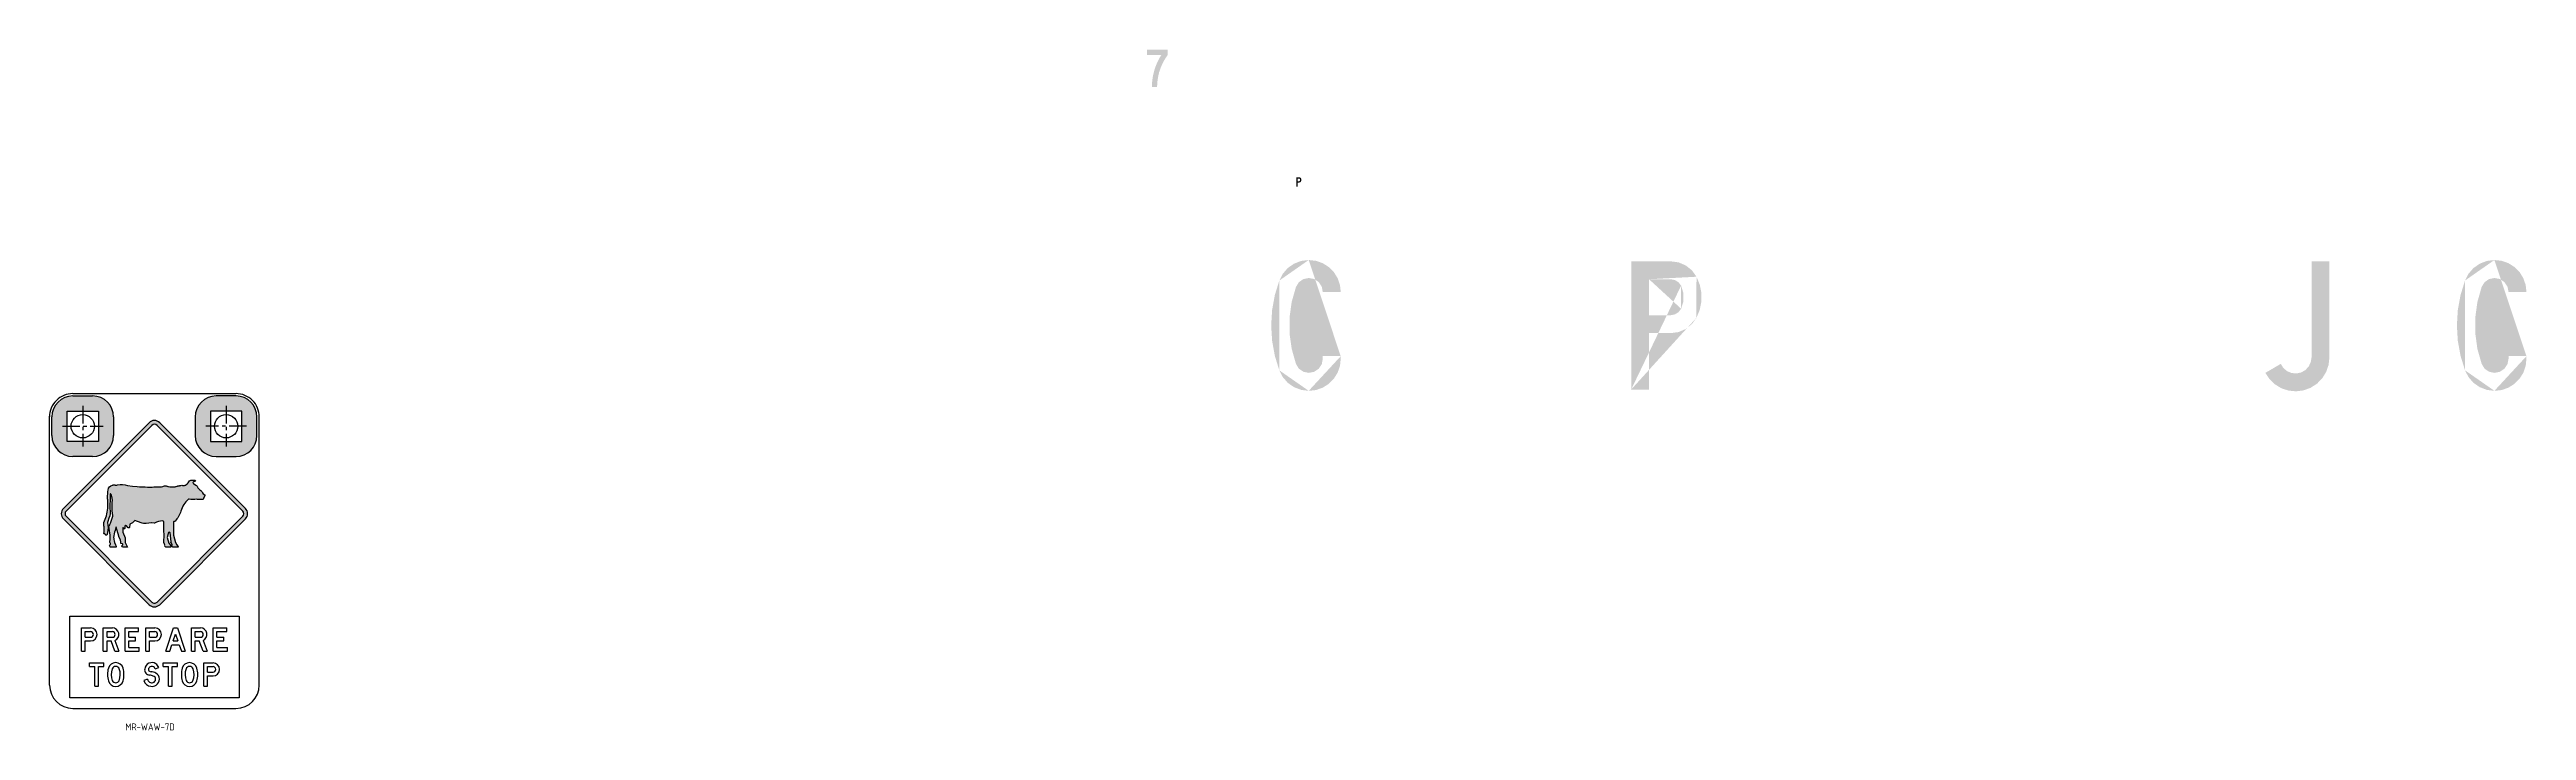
# Model space of a CAD drawing. Extents: x -300 to 1038, y -1303 to 235.
# Drawn here: x -300 to 763, y -57 to 235 of the extents above.
import ezdxf

# ---------------------------------------------------------------- set-up
doc = ezdxf.new("R2010")
doc.units = 0
doc.header["$LTSCALE"] = 6
doc.header["$MEASUREMENT"] = 0
doc.linetypes.add('CENTER', pattern=[2, 1.25, -0.25, 0.25, -0.25])
doc.linetypes.add('CENTERX2', pattern=[101.60000000000001, 63.5, -12.7, 12.7, -12.7])
for name, color, linetype in [('CENT25', 1, 'CENTER'), ('GREEN', 84, 'CONTINUOUS'), ('L25', 1, 'CONTINUOUS'), ('L35', 3, 'CONTINUOUS'), ('L50', 7, 'CONTINUOUS'), ('T25', 1, 'CONTINUOUS'), ('TBLK25', 1, 'CONTINUOUS')]:
    doc.layers.add(name, color=color, linetype=linetype)
doc.styles.add('ISO', font='iso.shx')

msp = doc.modelspace()

# ---------------------------------------------------------------- texts
at = {"layer": 'T25', "color": 3, "style": 'ISO'}
msp.add_text('MR-WAW-7D', height=3, dxfattribs=at).set_placement((-267.0470430788221, -57.48296379396209))

# ---------------------------------------------------------------- hatches: boundary and pattern name
at = {"layer": 'GREEN'}
h = msp.add_hatch(color=256, dxfattribs=at)
h.paths.add_polyline_path([(254.4669524879141, 101.9465322728692), (254.4411767802575, 101.9465322728692)], flags=16)
edge = h.paths.add_edge_path()
edge.add_line((246.7600158985751, 103.0548877021052), (254.4669524879141, 103.0548877021052))
edge.add_line((254.4669524879141, 103.0548877021052), (254.4669524879141, 101.9465322728692))
edge.add_line((254.1318682883776, 98.8792230617276), (254.4669524879141, 101.9465322728692))
edge.add_line((254.1318682883776, 98.8792230617276), (253.1266156897682, 95.96656809652592))
edge.add_line((253.1266156897682, 95.96656809652592), (251.4769703997424, 93.36322162320408))
edge.add_line((251.4769703997424, 93.36322162320408), (249.3118109565837, 91.17228647238863))
edge.add_line((249.3118109565837, 91.17228647238863), (246.7084644832619, 89.52264118236292))
edge.add_line((246.7084644832619, 89.52264118236292), (243.7958095180602, 88.51738858375347))
edge.add_line((243.7958095180602, 88.51738858375347), (240.7285003069186, 88.18230438421699))
edge.add_line((240.7285003069186, 88.18230438421699), (237.4807611421804, 88.59471570672343))
edge.add_line((237.4807611421804, 88.59471570672343), (234.4134519310388, 89.7546225512728))
edge.add_line((234.4134519310388, 89.7546225512728), (231.732778334747, 91.61047350255171))
edge.add_line((231.732778334747, 91.61047350255171), (229.5933945992449, 94.08494143759032))
edge.add_line((229.5933945992449, 94.08494143759032), (228.0984035551591, 96.997596402792))
edge.add_line((228.0984035551591, 96.997596402792), (226.1652254809102, 103.2610933633584))
edge.add_line((226.1652254809102, 103.2610933633584), (225.0053186363608, 109.7050202775214))
edge.add_line((225.0053186363608, 109.7050202775214), (224.6186830215111, 116.252050022311))
edge.add_line((224.6186830215111, 116.252050022311), (225.0053186363608, 122.773304059444))
edge.add_line((225.0053186363608, 122.773304059444), (226.1652254809102, 129.217230973607))
edge.add_line((226.1652254809102, 129.217230973607), (228.0984035551591, 135.4807279341734))
edge.add_line((228.0984035551591, 135.4807279341734), (229.5933945992449, 138.3933828993751))
edge.add_line((229.5933945992449, 138.3933828993751), (231.732778334747, 140.8678508344137))
edge.add_line((231.732778334747, 140.8678508344137), (234.4134519310388, 142.7237017856927))
edge.add_line((234.4134519310388, 142.7237017856927), (237.4807611421804, 143.9093843378987))
edge.add_line((237.4807611421804, 143.9093843378987), (240.7285003069186, 144.2960199527485))
edge.add_line((240.7285003069186, 144.2960199527485), (243.7958095180602, 143.960935753212))
edge.add_line((243.7958095180602, 143.960935753212), (246.7084644832619, 142.9556831546025))
edge.add_line((246.7084644832619, 142.9556831546025), (249.3118109565837, 141.3060378645768))
edge.add_line((249.3118109565837, 141.3060378645768), (251.4769703997424, 139.1408784214181))
edge.add_line((251.4769703997424, 139.1408784214181), (253.1266156897682, 136.5117562404395))
edge.add_line((253.1266156897682, 136.5117562404395), (254.1318682883776, 133.5991012752378))
edge.add_line((254.1318682883776, 133.5991012752378), (254.4669524879141, 130.5317920640963))
edge.add_line((254.4669524879141, 130.5317920640963), (246.7600158985751, 130.5317920640963))
edge.add_line((246.7600158985751, 130.5317920640963), (246.321828868412, 132.851605753195))
edge.add_line((246.321828868412, 132.851605753195), (245.0072677779228, 134.8363352427572))
edge.add_line((245.0072677779228, 134.8363352427572), (243.0483139960172, 136.1508963332464))
edge.add_line((243.0483139960172, 136.1508963332464), (240.7285003069186, 136.5890833634095))
edge.add_line((240.7285003069186, 136.5890833634095), (238.4086866178199, 136.1251206255898))
edge.add_line((238.4086866178199, 136.1251206255898), (236.475508543571, 134.7590081197872))
edge.add_line((236.475508543571, 134.7590081197872), (235.2382745760517, 132.7485029225683))
edge.add_line((235.2382745760517, 132.7485029225683), (233.4081993324294, 126.2788003007487))
edge.add_line((233.4081993324294, 126.2788003007487), (232.4802738567899, 119.6028920176758))
edge.add_line((232.4802738567899, 119.6028920176758), (232.4802738567899, 112.8754323192896))
edge.add_line((232.4802738567899, 112.8754323192896), (233.4081993324294, 106.2252997438734))
edge.add_line((233.4081993324294, 106.2252997438734), (235.2382745760517, 99.75559712205376))
edge.add_line((235.2382745760517, 99.75559712205376), (236.475508543571, 97.71931621717823))
edge.add_line((236.475508543571, 97.71931621717823), (238.4086866178199, 96.37897941903236))
edge.add_line((238.4086866178199, 96.37897941903236), (240.7285003069186, 95.88924097355596))
edge.add_line((240.7285003069186, 95.88924097355596), (243.0483139960172, 96.35320371137573))
edge.add_line((243.0483139960172, 96.35320371137573), (245.0072677779228, 97.66776480186496))
edge.add_line((245.0072677779228, 97.66776480186496), (246.321828868412, 99.62671858377053))
edge.add_line((246.321828868412, 99.62671858377053), (246.7600158985751, 101.9465322728692))
edge.add_line((246.7600158985751, 101.9465322728692), (246.7600158985751, 103.0548877021052))
edge = h.paths.add_edge_path(flags=16)
edge.add_line((254.4669524879141, 103.0548877021052), (254.4411767802575, 103.0548877021052))
edge.add_line((240.7285003069186, 144.2960199527485), (240.702724599262, 144.2960199527485))
edge.add_line((228.0984035551591, 135.4807279341734), (228.0726278475024, 135.4807279341734))
edge.add_line((228.0984035551591, 96.997596402792), (228.0726278475024, 96.997596402792))
edge.add_line((240.7285003069186, 88.18230438421699), (240.702724599262, 88.18230438421699))
h = msp.add_hatch(color=256, dxfattribs=at)
h.paths.add_polyline_path([(396.1302417688735, 136.0477935026198), (396.1044660612169, 136.0477935026198)], flags=16)
edge = h.paths.add_edge_path(flags=17)
edge.add_line((386.7736598895088, 120.6339203239419), (386.7736598895088, 136.0477935026198))
edge.add_line((386.7736598895088, 136.0477935026198), (396.1302417688735, 136.0477935026198))
edge.add_line((397.8829898895258, 135.6869335954267), (396.1302417688735, 136.0477935026198))
edge.add_line((397.8829898895258, 135.6869335954267), (399.429532348925, 134.7332324121305))
edge.add_line((399.429532348925, 134.7332324121305), (400.5121120705044, 133.2897927833581))
edge.add_line((400.5121120705044, 133.2897927833581), (401.5173646691138, 130.0420536186199))
edge.add_line((401.5173646691138, 130.0420536186199), (401.5173646691138, 126.6396602079418))
edge.add_line((401.5173646691138, 126.6396602079418), (400.5121120705044, 123.3919210432036))
edge.add_line((400.5121120705044, 123.3919210432036), (399.429532348925, 121.9484814144312))
edge.add_line((399.429532348925, 121.9484814144312), (397.8829898895258, 120.994780231135))
edge.add_line((397.8829898895258, 120.994780231135), (396.1302417688735, 120.6339203239419))
edge.add_line((396.1302417688735, 120.6339203239419), (386.7736598895088, 120.6339203239419))
h.paths.add_polyline_path([(396.1044660612169, 143.7289543843021), (396.1302417688735, 143.7289543843021)], flags=16)
edge = h.paths.add_edge_path()
edge.add_line((386.7736598895088, 88.74936995266336), (379.0924990078266, 88.74936995266336))
edge.add_line((379.0924990078266, 88.74936995266336), (379.0924990078266, 143.7289543843021))
edge.add_line((379.0924990078266, 143.7289543843021), (396.1302417688735, 143.7289543843021))
edge.add_line((399.429532348925, 143.290767354139), (396.1302417688735, 143.7289543843021))
edge.add_line((399.429532348925, 143.290767354139), (402.5226172677232, 141.9504305559931))
edge.add_line((402.5226172677232, 141.9504305559931), (405.1517394487017, 139.8625982358043))
edge.add_line((405.1517394487017, 139.8625982358043), (407.1106932306073, 137.1303732241992))
edge.add_line((407.1106932306073, 137.1303732241992), (408.5025814440665, 133.7537555211778))
edge.add_line((408.5025814440665, 133.7537555211778), (409.2243012584527, 130.1709321569031))
edge.add_line((409.2243012584527, 130.1709321569031), (409.2243012584527, 126.5107816696586))
edge.add_line((409.2243012584527, 126.5107816696586), (408.5025814440665, 122.9279583053839))
edge.add_line((408.5025814440665, 122.9279583053839), (407.1106932306073, 119.5513406023625))
edge.add_line((407.1106932306073, 119.5513406023625), (405.1517394487017, 116.8191155907574))
edge.add_line((405.1517394487017, 116.8191155907574), (402.5226172677232, 114.7312832705686))
edge.add_line((402.5226172677232, 114.7312832705686), (399.429532348925, 113.3909464724227))
edge.add_line((399.429532348925, 113.3909464724227), (396.1302417688735, 112.9527594422596))
edge.add_line((396.1302417688735, 112.9527594422596), (386.7736598895088, 112.9527594422596))
edge.add_line((386.7736598895088, 112.9527594422596), (386.7736598895088, 88.74936995266336))
edge = h.paths.add_edge_path()
edge.add_line((386.7736598895088, 136.0477935026198), (386.7478841818522, 136.0477935026198))
edge.add_line((400.5121120705044, 123.3919210432036), (400.4863363628477, 123.3919210432036))
edge.add_line((400.5121120705044, 133.2897927833581), (400.4863363628477, 133.2897927833581))
edge.add_line((379.0924990078266, 88.74936995266336), (379.0667233001699, 88.74936995266336))
edge.add_line((407.1106932306073, 119.5513406023625), (407.0849175229506, 119.5513406023625))
edge.add_line((407.1106932306073, 137.1303732241992), (407.0849175229506, 137.1303732241992))
h = msp.add_hatch(color=256, dxfattribs=at)
h.paths.add_polyline_path([(396.1302417688735, 136.0477935026198), (396.1044660612169, 136.0477935026198)], flags=16)
edge = h.paths.add_edge_path(flags=17)
edge.add_line((386.7736598895088, 120.6339203239419), (386.7736598895088, 136.0477935026198))
edge.add_line((386.7736598895088, 136.0477935026198), (396.1302417688735, 136.0477935026198))
edge.add_line((397.8829898895258, 135.6869335954267), (396.1302417688735, 136.0477935026198))
edge.add_line((397.8829898895258, 135.6869335954267), (399.429532348925, 134.7332324121305))
edge.add_line((399.429532348925, 134.7332324121305), (400.5121120705044, 133.2897927833581))
edge.add_line((400.5121120705044, 133.2897927833581), (401.5173646691138, 130.0420536186199))
edge.add_line((401.5173646691138, 130.0420536186199), (401.5173646691138, 126.6396602079418))
edge.add_line((401.5173646691138, 126.6396602079418), (400.5121120705044, 123.3919210432036))
edge.add_line((400.5121120705044, 123.3919210432036), (399.429532348925, 121.9484814144312))
edge.add_line((399.429532348925, 121.9484814144312), (397.8829898895258, 120.994780231135))
edge.add_line((397.8829898895258, 120.994780231135), (396.1302417688735, 120.6339203239419))
edge.add_line((396.1302417688735, 120.6339203239419), (386.7736598895088, 120.6339203239419))
h.paths.add_polyline_path([(396.1044660612169, 143.7289543843021), (396.1302417688735, 143.7289543843021)], flags=16)
edge = h.paths.add_edge_path()
edge.add_line((386.7736598895088, 88.74936995266336), (379.0924990078266, 88.74936995266336))
edge.add_line((379.0924990078266, 88.74936995266336), (379.0924990078266, 143.7289543843021))
edge.add_line((379.0924990078266, 143.7289543843021), (396.1302417688735, 143.7289543843021))
edge.add_line((399.429532348925, 143.290767354139), (396.1302417688735, 143.7289543843021))
edge.add_line((399.429532348925, 143.290767354139), (402.5226172677232, 141.9504305559931))
edge.add_line((402.5226172677232, 141.9504305559931), (405.1517394487017, 139.8625982358043))
edge.add_line((405.1517394487017, 139.8625982358043), (407.1106932306073, 137.1303732241992))
edge.add_line((407.1106932306073, 137.1303732241992), (408.5025814440665, 133.7537555211778))
edge.add_line((408.5025814440665, 133.7537555211778), (409.2243012584527, 130.1709321569031))
edge.add_line((409.2243012584527, 130.1709321569031), (409.2243012584527, 126.5107816696586))
edge.add_line((409.2243012584527, 126.5107816696586), (408.5025814440665, 122.9279583053839))
edge.add_line((408.5025814440665, 122.9279583053839), (407.1106932306073, 119.5513406023625))
edge.add_line((407.1106932306073, 119.5513406023625), (405.1517394487017, 116.8191155907574))
edge.add_line((405.1517394487017, 116.8191155907574), (402.5226172677232, 114.7312832705686))
edge.add_line((402.5226172677232, 114.7312832705686), (399.429532348925, 113.3909464724227))
edge.add_line((399.429532348925, 113.3909464724227), (396.1302417688735, 112.9527594422596))
edge.add_line((396.1302417688735, 112.9527594422596), (386.7736598895088, 112.9527594422596))
edge.add_line((386.7736598895088, 112.9527594422596), (386.7736598895088, 88.74936995266336))
edge = h.paths.add_edge_path()
edge.add_line((386.7736598895088, 136.0477935026198), (386.7478841818522, 136.0477935026198))
edge.add_line((400.5121120705044, 123.3919210432036), (400.4863363628477, 123.3919210432036))
edge.add_line((400.5121120705044, 133.2897927833581), (400.4863363628477, 133.2897927833581))
edge.add_line((379.0924990078266, 88.74936995266336), (379.0667233001699, 88.74936995266336))
edge.add_line((407.1106932306073, 119.5513406023625), (407.0849175229506, 119.5513406023625))
edge.add_line((407.1106932306073, 137.1303732241992), (407.0849175229506, 137.1303732241992))
h = msp.add_hatch(color=256, dxfattribs=at)
h.paths.add_polyline_path([(671.0023882194105, 102.4878221336589), (670.976612511754, 102.4878221336589)], flags=16)
edge = h.paths.add_edge_path()
edge.add_line((671.0023882194105, 143.7289543843021), (671.0023882194105, 102.4878221336589))
edge.add_line((670.6673040198741, 100.4515412287834), (671.0023882194105, 102.4878221336589))
edge.add_line((670.6673040198741, 100.4515412287834), (669.7651542518913, 98.56991456984775))
edge.add_line((669.7651542518913, 98.56991456984775), (668.3217146231187, 97.07492352576196))
edge.add_line((668.3217146231187, 97.07492352576196), (666.517415087153, 96.04389521949588))
edge.add_line((666.517415087153, 96.04389521949588), (664.4811341822776, 95.63148389698944))
edge.add_line((664.4811341822776, 95.63148389698944), (662.4190775697455, 95.83768955824269))
edge.add_line((662.4190775697455, 95.83768955824269), (660.5116752031531, 96.63673649559888))
edge.add_line((660.5116752031531, 96.63673649559888), (658.9135813284407, 97.97707329374475))
edge.add_line((658.9135813284407, 97.97707329374475), (657.8052258992047, 99.75559712205376))
edge.add_line((657.8052258992047, 99.75559712205376), (651.2066447391018, 95.88924097355596))
edge.add_line((651.2066447391018, 95.88924097355596), (652.9851685674108, 93.20856737726416))
edge.add_line((652.9851685674108, 93.20856737726416), (655.3049822565094, 90.96608081113544))
edge.add_line((655.3049822565094, 90.96608081113544), (658.0629829757712, 89.29065981345303))
edge.add_line((658.0629829757712, 89.29065981345303), (661.1302921869128, 88.28540721484364))
edge.add_line((661.1302921869128, 88.28540721484364), (664.3522556439943, 87.9760987229638))
edge.add_line((664.3522556439943, 87.9760987229638), (667.5484433934191, 88.3627343378136))
edge.add_line((667.5484433934191, 88.3627343378136), (670.5642011892475, 89.47108976704959))
edge.add_line((670.5642011892475, 89.47108976704959), (673.2964262008526, 91.19806218004533))
edge.add_line((673.2964262008526, 91.19806218004533), (675.5646884746379, 93.49210016148731))
edge.add_line((675.5646884746379, 93.49210016148731), (677.265885179977, 96.25010088074907))
edge.add_line((677.265885179977, 96.25010088074907), (678.3226891938997, 99.29163438423404))
edge.add_line((678.3226891938997, 99.29163438423404), (678.6835491010928, 102.4878221336589))
edge.add_line((678.6835491010928, 102.4878221336589), (678.6835491010928, 143.7289543843021))
edge.add_line((678.6835491010928, 143.7289543843021), (671.0023882194105, 143.7289543843021))
edge = h.paths.add_edge_path(flags=16)
edge.add_line((678.6835491010928, 102.4878221336589), (678.6577733934362, 102.4878221336589))
edge.add_line((678.6835491010928, 102.4878221336589), (678.6577733934362, 102.4878221336589))
edge = h.paths.add_edge_path(flags=16)
edge.add_line((657.8052258992047, 99.75559712205376), (657.779450191548, 99.75559712205376))
h = msp.add_hatch(color=256, dxfattribs=at)
h.paths.add_polyline_path([(763.2278702149115, 101.9465322728692), (763.2020945072547, 101.9465322728692)], flags=16)
edge = h.paths.add_edge_path()
edge.add_line((755.5467093332292, 103.0548877021052), (763.2278702149115, 103.0548877021052))
edge.add_line((763.2278702149115, 103.0548877021052), (763.2278702149115, 101.9465322728692))
edge.add_line((762.8927860153749, 98.8792230617276), (763.2278702149115, 101.9465322728692))
edge.add_line((762.8927860153749, 98.8792230617276), (761.8875334167656, 95.96656809652592))
edge.add_line((761.8875334167656, 95.96656809652592), (760.2636638343964, 93.36322162320408))
edge.add_line((760.2636638343964, 93.36322162320408), (758.0727286835811, 91.17228647238863))
edge.add_line((758.0727286835811, 91.17228647238863), (755.4693822102591, 89.52264118236292))
edge.add_line((755.4693822102591, 89.52264118236292), (752.5567272450575, 88.51738858375347))
edge.add_line((752.5567272450575, 88.51738858375347), (749.4894180339159, 88.18230438421699))
edge.add_line((749.4894180339159, 88.18230438421699), (746.2416788691778, 88.59471570672343))
edge.add_line((746.2416788691778, 88.59471570672343), (743.2001453656928, 89.7546225512728))
edge.add_line((743.2001453656928, 89.7546225512728), (740.4936960617443, 91.61047350255171))
edge.add_line((740.4936960617443, 91.61047350255171), (738.3543123262423, 94.08494143759032))
edge.add_line((738.3543123262423, 94.08494143759032), (736.8593212821564, 96.997596402792))
edge.add_line((736.8593212821564, 96.997596402792), (734.9261432079076, 103.2610933633584))
edge.add_line((734.9261432079076, 103.2610933633584), (733.7662363633582, 109.7050202775214))
edge.add_line((733.7662363633582, 109.7050202775214), (733.3796007485084, 116.252050022311))
edge.add_line((733.3796007485084, 116.252050022311), (733.7662363633582, 122.773304059444))
edge.add_line((733.7662363633582, 122.773304059444), (734.9261432079076, 129.217230973607))
edge.add_line((734.9261432079076, 129.217230973607), (736.8593212821564, 135.4807279341734))
edge.add_line((736.8593212821564, 135.4807279341734), (738.3543123262423, 138.3933828993751))
edge.add_line((738.3543123262423, 138.3933828993751), (740.4936960617443, 140.8678508344137))
edge.add_line((740.4936960617443, 140.8678508344137), (743.2001453656928, 142.7237017856927))
edge.add_line((743.2001453656928, 142.7237017856927), (746.2416788691778, 143.9093843378987))
edge.add_line((746.2416788691778, 143.9093843378987), (749.4894180339159, 144.2960199527485))
edge.add_line((749.4894180339159, 144.2960199527485), (752.5567272450575, 143.960935753212))
edge.add_line((752.5567272450575, 143.960935753212), (755.4693822102591, 142.9556831546025))
edge.add_line((755.4693822102591, 142.9556831546025), (758.0727286835811, 141.3060378645768))
edge.add_line((758.0727286835811, 141.3060378645768), (760.2636638343964, 139.1408784214181))
edge.add_line((760.2636638343964, 139.1408784214181), (761.8875334167656, 136.5117562404395))
edge.add_line((761.8875334167656, 136.5117562404395), (762.8927860153749, 133.5991012752378))
edge.add_line((762.8927860153749, 133.5991012752378), (763.2278702149115, 130.5317920640963))
edge.add_line((763.2278702149115, 130.5317920640963), (755.5467093332292, 130.5317920640963))
edge.add_line((755.5467093332292, 130.5317920640963), (755.0827465954094, 132.851605753195))
edge.add_line((755.0827465954094, 132.851605753195), (753.7681855049201, 134.8363352427572))
edge.add_line((753.7681855049201, 134.8363352427572), (751.8092317230146, 136.1508963332464))
edge.add_line((751.8092317230146, 136.1508963332464), (749.4894180339159, 136.5890833634095))
edge.add_line((749.4894180339159, 136.5890833634095), (747.1696043448172, 136.1251206255898))
edge.add_line((747.1696043448172, 136.1251206255898), (745.2364262705684, 134.7590081197872))
edge.add_line((745.2364262705684, 134.7590081197872), (743.9991923030491, 132.7485029225683))
edge.add_line((743.9991923030491, 132.7485029225683), (742.1691170594268, 126.2788003007487))
edge.add_line((742.1691170594268, 126.2788003007487), (741.266967291444, 119.6028920176758))
edge.add_line((741.266967291444, 119.6028920176758), (741.266967291444, 112.8754323192896))
edge.add_line((741.266967291444, 112.8754323192896), (742.1691170594268, 106.2252997438734))
edge.add_line((742.1691170594268, 106.2252997438734), (743.9991923030491, 99.75559712205376))
edge.add_line((743.9991923030491, 99.75559712205376), (745.2364262705684, 97.71931621717823))
edge.add_line((745.2364262705684, 97.71931621717823), (747.1696043448172, 96.37897941903236))
edge.add_line((747.1696043448172, 96.37897941903236), (749.4894180339159, 95.88924097355596))
edge.add_line((749.4894180339159, 95.88924097355596), (751.8092317230146, 96.35320371137573))
edge.add_line((751.8092317230146, 96.35320371137573), (753.7681855049201, 97.66776480186496))
edge.add_line((753.7681855049201, 97.66776480186496), (755.0827465954094, 99.62671858377053))
edge.add_line((755.0827465954094, 99.62671858377053), (755.5467093332292, 101.9465322728692))
edge.add_line((755.5467093332292, 101.9465322728692), (755.5467093332292, 103.0548877021052))
edge = h.paths.add_edge_path(flags=16)
edge.add_line((763.2278702149115, 103.0548877021052), (763.2020945072547, 103.0548877021052))
edge.add_line((749.4894180339159, 144.2960199527485), (749.4636423262592, 144.2960199527485))
edge.add_line((736.8593212821564, 135.4807279341734), (736.8335455744998, 135.4807279341734))
edge.add_line((736.8593212821564, 96.997596402792), (736.8335455744998, 96.997596402792))
edge.add_line((749.4894180339159, 88.18230438421699), (749.4636423262592, 88.18230438421699))
at = {"layer": 'L25', "linetype": 'Continuous'}
h = msp.add_hatch(color=256, dxfattribs=at)
h.paths.add_polyline_path([(-278.5718108754959, 79.49396296037867), (-278.5718108754958, 66.49396296037878), (-292.0718108754957, 66.49396296037875), (-292.0718108754959, 79.10802580701358), (-295.8483977838752, 83.44411464708833, 0.2024589164861015), (-298.5718108754958, 76.99396296037884), (-298.5718108754958, 72.03306820884791), (-298.5675387319656, 72.03306820884791), (-298.5675387319656, 71.35881355668164), (-298.5718108754958, 71.35881355668164), (-298.5718108754958, 68.99396296037878, 0.4142135623730951), (-289.5718108754958, 59.99396296037878), (-281.0718108754959, 59.99396296037875, 0.4142135623730929), (-272.0718108754959, 68.9939629603787), (-272.0718108754958, 76.99396296037884, 0.4142135623730951), (-281.0718108754958, 85.99396296037884), (-289.5718108754959, 85.99396296037884, 0.1953706251455516), (-295.8483977838751, 83.44411464708833), (-292.0718108754958, 79.10802580701358), (-292.0718108754958, 79.49396296037867)])
h.paths.add_polyline_path([(-217.0632666817299, 79.49396296037872), (-217.0632666817299, 79.06806416307654), (-212.1789300766003, 82.13901620618134, 0.2453138663377971), (-219.56326668173, 85.99396296037884), (-228.0632666817299, 85.99396296037884, 0.4142135623730989), (-237.0632666817299, 76.99396296037872), (-237.0632666817298, 68.9939629603787, 0.4142135623730946), (-228.0632666817298, 59.99396296037875), (-219.5632666817299, 59.99396296037878, 0.4142135623730933), (-210.5632666817299, 68.99396296037872), (-210.5632666817299, 76.99396296037884, 0.1533204480040866), (-212.1789300766002, 82.13901620618134), (-217.0632666817299, 79.06806416307654), (-217.0632666817299, 66.49396296037878), (-230.56326668173, 66.49396296037875), (-230.5632666817298, 79.49396296037878)])
at = {"layer": 'T25', "linetype": 'CENTERX2'}
msp.add_hatch(color=256, dxfattribs=at).paths.add_polyline_path([(-255.5559000151887, 46.89018402933092), (-256.0854668321974, 46.84415578027617), (-256.6380562449912, 46.82114165574896), (-257.5360167699441, 46.84415578027605), (-258.5030496787353, 46.93621305269878), (-258.8484184926519, 47.05128367533572), (-260.9436562701803, 47.05128367533572), (-261.9337140729992, 47.16635429797324), (-263.982903211594, 47.23539744586796), (-266.0781421382418, 47.55759596356492), (-267.1602983680455, 47.92582350462916), (-268.1964059589162, 48.04089412726657), (-269.232512400667, 48.04089412726657), (-270.3981831851131, 47.80786546431383), (-270.7188318923131, 47.7748863529018), (-271.0491823344719, 47.73143919618983), (-271.4382140694568, 47.76078744870935), (-271.6262872920593, 47.79368519140357), (-271.8848358400437, 47.82678133698832, 0.1610908879962675), (-272.3785167963459, 47.79812034492701, -0.05588298567360746), (-272.5598022088149, 47.7419662074644, 0.3213058907707211), (-274.4518936955908, 45.65842738365811), (-274.5281713777924, 44.95699137452456), (-274.7532112973486, 42.17593422293416, 0.07568652839923001), (-274.615066804017, 41.45066317074119, -0.07597696785418287), (-274.5231902706607, 40.98771044877739, -0.07564330461826708), (-275.1229839666772, 34.56485547541885), (-275.1466489791625, 34.50128450811221, -0.02514377951187021), (-276.2134024071304, 31.74594155712211, 0.07707671666309511), (-276.2568172657053, 30.66104417415201, 0.002890575573092356), (-276.19893040457, 29.8365226276762, -0.04361699843060815), (-276.2303325808152, 27.05916362868444, 0.3587837070377454), (-275.9927528146457, 26.82936521953999), (-275.5997193354777, 26.79793680879388), (-275.4976528354192, 26.46272655040363, 0.7983333163880679), (-274.8821148327972, 26.51259593446784), (-274.4821238879775, 29.35336151734336), (-274.7123693808826, 31.76985233585171), (-274.59724720899, 32.0920516278554), (-274.0907052860083, 33.51893199443836), (-273.6762629391313, 34.57758481995185), (-273.5841633630266, 35.6362384197781), (-273.6532380451051, 38.69712704799028), (-273.6532380451051, 39.77879399803371), (-273.5381147240932, 40.81443347333081), (-273.5841633630267, 41.85007217431777), (-273.5841633630267, 43.86867299831246), (-273.4211313200092, 44.02144478027114), (-273.2385965213991, 43.85723639245393), (-273.0085490562045, 43.41503806237174), (-272.8243522022331, 42.81666850172061), (-272.6862039871947, 42.14925734179926), (-272.5710818153015, 41.13663199102811), (-272.6401553482611, 40.42319180773924), (-272.7552786692731, 39.89386539498273), (-272.640155348261, 36.64886299623649), (-272.4376322751561, 34.49802816905421), (-273.4492459275339, 31.26725695539184), (-273.7223115780648, 30.80325600844841), (-273.9364800947027, 30.31394893265039, 0.1813622571450652), (-274.0589758670445, 29.62989654798238), (-274.0184681602358, 29.49427515811439), (-273.9362992595459, 29.05246009215327), (-273.8523919455869, 28.46537138612049), (-273.8104376217238, 27.92021720248849), (-273.7055534792753, 27.3331284964539), (-273.5617574869749, 26.27910302064774), (-273.5841633630267, 24.12913821473532), (-273.6302131510789, 23.7839247981984), (-273.6762617900125, 23.64584005103379), (-273.6992866840386, 23.36966900807883), (-273.6762617900125, 23.16254188733237), (-273.5150898300669, 23.04747049038198), (-273.3493131874193, 22.55036305182486), (-273.5611384690006, 22.12690241203367), (-273.6302131510797, 22.05786003845068), (-273.7223115780648, 21.94278864150144), (-273.7913851110245, 21.64360424833237), (-273.745335322972, 21.36743397969005), (-273.6071882570528, 21.27537748158053), (-273.5611384690005, 21.1833202091577), (-273.4690400420147, 21.0912637110483), (-273.3308929760952, 21.06824958652075), (-271.5119493304037, 21.06824958652075), (-270.936335023583, 21.0912637110483), (-270.936335023583, 21.41346222874481), (-270.9823836625165, 21.50551872685466), (-270.9823836625164, 21.5975759992775), (-271.3277524764334, 22.05786003845182), (-271.7652197173364, 23.16254188733225), (-271.8386057404338, 23.81059581088593), (-271.9225137212767, 24.43961948868659), (-272.0064217021192, 24.71219635581835), (-272.0483753590987, 25.02670819472107), (-272.0913201264844, 25.21987311814505), (-271.6707904456325, 27.54280290593235), (-271.3561366845192, 28.23472904138904), (-271.251251875187, 28.71698076736718), (-271.1820742118446, 29.84431961019456), (-271.0490337157397, 29.76833124936306), (-269.9002274327131, 25.87821709900876), (-269.8311538997531, 25.60204683036781), (-269.0943664838666, 24.22119471284529), (-268.9792431628545, 23.23158426091433), (-269.048317844933, 22.95541399227247), (-268.9562194179473, 22.6562288247903), (-268.1011257286942, 22.47492796044205), (-268.1733822140082, 22.14991653656134), (-268.5187510279255, 21.75867564528195), (-268.5187510279256, 21.50551950116764), (-268.334554173954, 21.18332020915815), (-268.1964071080345, 21.06824958652086), (-266.1472179694391, 21.06824958652086), (-266.4235132503974, 21.73566074644245), (-266.8840053853258, 22.5871864512072), (-267.137275772257, 23.16254188733237), (-267.1150776201598, 25.00413345722731), (-268.0812837870226, 27.60428263306935), (-268.1153121867278, 29.34131175455204, -0.6623224854682025), (-267.849296483764, 29.46654455575671, -0.1204917420359453), (-267.7383943301747, 29.31215995536283), (-267.6573735317662, 29.13135501851886, 0.8728938351923536), (-267.2223765787872, 29.25915657489483), (-267.3255426296354, 29.94068790961202, -0.08195672279546966), (-267.3313584818179, 30.06787974159326, -0.6288092249713857), (-266.5592896782155, 30.28747064708418), (-265.7543413854612, 29.44681787417332, 0.5723265339368613), (-265.2916331169312, 29.56685753084875), (-265.1111103785688, 31.01038467782095), (-263.9829055098317, 31.51669696605026), (-263.0158726010401, 32.50630741798088), (-260.3017329829637, 31.58405157133254, 0.1065466817293776), (-258.1252991985397, 31.33207049756876), (-255.7306254462918, 31.56515423430434), (-254.7118268903118, 31.44246339654805, 0.1366347481272716), (-254.5739541548368, 31.46354597008073, -0.08567122795200179), (-251.0661031360285, 32.36822267081558), (-250.7057176873139, 32.33820422256107), (-250.5825872561923, 32.09205240217418), (-250.5365374681398, 28.29470946614194), (-250.444439041154, 26.2464454143861), (-250.4674639351801, 23.48474117934185), (-250.559562362166, 23.32364230764981), (-250.5595623621659, 23.2223810934623), (-250.0530204391848, 22.05786081276412), (-250.1911686542226, 21.96580431465472), (-250.1426694102166, 21.62646676842994), (-249.8918484792393, 21.34442062947593), (-249.7767263073461, 21.22935000683842), (-249.6155531982816, 21.06825036083362), (-247.4972905267266, 21.06825036083362), (-247.658462486672, 22.03484668823714), (-248.4182747965849, 22.79431512058042), (-249.0399388914593, 25.21080671340141), (-248.4873483295444, 27.35112726326767), (-248.2340779426134, 27.60428340738233), (-247.8500412246906, 27.37396556215921), (-247.4282169937671, 23.43871293028675), (-247.4972905267266, 23.32364230764981), (-247.4972905267265, 23.30690375201604), (-246.9216750707855, 22.10388906181922), (-246.9638858034558, 22.04060257783189), (-247.0367983917976, 21.7126481705404), (-247.0367983917976, 21.59757599927738), (-246.8526015378257, 21.27537825589329), (-246.5993311508948, 21.06825036083373), (-244.3429202643013, 21.06825036083373), (-244.3659440092089, 21.2753782558934), (-244.9415594651506, 22.10388906181967), (-245.5171749210908, 23.0935002880627), (-246.3921094028968, 26.2234312898598), (-246.415134296923, 29.28431991807426), (-246.392109402897, 29.37637719049664), (-246.3482589564015, 31.89673315519971, -0.6685996742282279), (-246.2452820467449, 32.07347522083111, 0.2054608938862517), (-245.674935515066, 32.31784770470571, 0.1121891563041604), (-243.2264404316139, 36.55210628119241, -0.1566492183807326), (-239.826870538373, 41.80113157418347, 0.140528687791792), (-236.4628937512219, 41.69541364575875, 0.1431406916678735), (-234.8876717480701, 41.56073858836552, 0.07952862229395025), (-233.835834604375, 41.58237625114745), (-233.5012308619227, 41.9206040885077, 0.09275644649819545), (-233.4476273296539, 41.99979817513324), (-232.8769888675003, 43.31256328468382, 0.3761148515565894), (-233.0028296173195, 43.63124957275713), (-233.6090851452147, 43.94319990870153, 0.1096799235730774), (-235.1192677759828, 45.78323713178551, -0.1890101664099177), (-235.953883476735, 46.75206038573137, 0.1235432876359545), (-236.7623127735309, 47.76752454339268), (-237.8648857636389, 48.45289060736761, -0.6278162461741108), (-237.7984975070903, 49.13484931203706, -0.08496801055696558), (-237.2967548527281, 49.24844816300489, 0.8047873668224542), (-237.2320440497135, 49.87788977471152, 0.05293843684344806), (-237.4859596802396, 49.93080664185354, 0.02579167008384876), (-237.7806078818045, 49.9345766355859), (-239.0105472590572, 49.81917653457717, 0.2854136271786981), (-239.8463320465052, 49.1701019735203, -0.1777750770658324), (-240.5267910388267, 48.26286208886049), (-241.3128524841128, 47.70487644933721), (-241.7641643086988, 47.53458183903749), (-242.2016315496011, 47.55759596356492), (-242.5470015126378, 47.64965246167444), (-242.8002718995687, 47.67266658620198), (-243.2607640344984, 47.62663833714711), (-243.6181127138443, 47.51501771457842), (-243.8463688906988, 47.49220186339491), (-243.9600759052126, 47.47737723074758), (-244.0787265290003, 47.47243598610996), (-244.227040142176, 47.44772796545269), (-244.3605222606575, 47.41313700615294), (-244.5187230923751, 47.36866310821003), (-244.8046247930831, 47.2712663677074), (-245.1694375831107, 47.18010402651086), (-245.4200965122864, 47.12115240760372), (-245.670754774573, 47.04746243460212), (-246.1462181235437, 46.98265604307025), (-246.7471118227582, 47.01798662514861), (-247.4253639443748, 47.04746243460292), (-247.9561700685544, 47.07693824405609), (-248.6671761396715, 47.13456171664038), (-249.1062504488849, 47.23905609478672), (-249.2979301788317, 47.31274561842142), (-249.5633332409262, 47.38643559142324), (-249.7997500522535, 47.41951121640031), (-250.2372172931649, 47.37348219303041), (-250.6516607891523, 47.32745394397759), (-250.9279560701098, 47.21238332134041), (-251.5956688039174, 47.02826955080829), (-252.5396779677977, 47.0282695508084), (-253.6448590916331, 47.00525542628097), (-254.7500390663606, 46.93621305269787)])
at = {"layer": 'TBLK25', "linetype": 'CENTERX2'}
h = msp.add_hatch(color=256, dxfattribs=at)
h.paths.add_polyline_path([(175.678633093371, 218.5738399745064), (175.6721266000761, 218.5738399745064)], flags=16)
edge = h.paths.add_edge_path()
edge.add_line((175.685139586666, 219.0423074917433), (175.678633093371, 218.5738399745064))
edge.add_line((173.440399399906, 218.5738399745064), (175.678633093371, 218.5738399745064))
edge.add_line((173.440399399906, 218.5738399745064), (173.446905893201, 219.0683334649231))
edge.add_line((173.446905893201, 219.0683334649231), (173.4664253730859, 219.5628269553398))
edge.add_line((173.4664253730859, 219.5628269553398), (173.4924513462657, 220.0573204457565))
edge.add_line((173.4924513462657, 220.0573204457565), (173.5249838127405, 220.5518139361732))
edge.add_line((173.5249838127405, 220.5518139361732), (173.5705292658052, 221.0463074265899))
edge.add_line((173.5705292658052, 221.0463074265899), (173.6290877054598, 221.5342944237116))
edge.add_line((173.6290877054598, 221.5342944237116), (173.6941526384093, 222.0287879141283))
edge.add_line((173.6941526384093, 222.0287879141283), (173.7657240646539, 222.51677491125))
edge.add_line((173.7657240646539, 222.51677491125), (173.8503084774883, 223.0047619083717))
edge.add_line((173.8503084774883, 223.0047619083717), (173.9413993836177, 223.4927489054934))
edge.add_line((173.9413993836177, 223.4927489054934), (174.045503276337, 223.9742294093202))
edge.add_line((174.045503276337, 223.9742294093202), (174.1561136623512, 224.4622164064419))
edge.add_line((174.1561136623512, 224.4622164064419), (174.2797370349554, 224.9371904169737))
edge.add_line((174.2797370349554, 224.9371904169737), (174.4098669008545, 225.4186709208005))
edge.add_line((174.4098669008545, 225.4186709208005), (174.5465032600486, 225.8936449313323))
edge.add_line((174.5465032600486, 225.8936449313323), (174.6961526058326, 226.3686189418641))
edge.add_line((174.6961526058326, 226.3686189418641), (174.8523084449116, 226.837086459101))
edge.add_line((174.8523084449116, 226.837086459101), (175.0214772705804, 227.2990474830429))
edge.add_line((175.0214772705804, 227.2990474830429), (175.1971525895443, 227.7610085069848))
edge.add_line((175.1971525895443, 227.7610085069848), (175.385840895098, 228.2229695309267))
edge.add_line((175.385840895098, 228.2229695309267), (175.5745292006517, 228.6784240615736))
edge.add_line((175.5745292006517, 228.6784240615736), (175.7762304927954, 229.1338785922206))
edge.add_line((175.7762304927954, 229.1338785922206), (175.9909447715289, 229.5763201362776))
edge.add_line((175.9909447715289, 229.5763201362776), (176.2121655435574, 230.0252681736296))
edge.add_line((176.2121655435574, 230.0252681736296), (176.4398928088809, 230.4612032243917))
edge.add_line((176.4398928088809, 230.4612032243917), (176.6741265674993, 230.8971382751537))
edge.add_line((176.6741265674993, 230.8971382751537), (176.9213733127077, 231.3265668326209))
edge.add_line((176.9213733127077, 231.3265668326209), (177.175126551211, 231.749488896793))
edge.add_line((177.175126551211, 231.749488896793), (177.4353862830092, 232.1724109609652))
edge.add_line((177.4353862830092, 232.1724109609652), (171.364828038815, 232.1724109609652))
edge.add_line((171.364828038815, 232.1724109609652), (171.364828038815, 234.5733069868041))
edge.add_line((171.364828038815, 234.5733069868041), (180.155100480301, 234.5733069868041))
edge.add_line((180.155100480301, 234.5733069868041), (180.155100480301, 232.1724109609652))
edge.add_line((180.155100480301, 232.1724109609652), (179.8818277619128, 231.7885278565628))
edge.add_line((179.8818277619128, 231.7885278565628), (179.6215680301146, 231.4046447521603))
edge.add_line((179.6215680301146, 231.4046447521603), (179.3613082983163, 231.007748661168))
edge.add_line((179.3613082983163, 231.007748661168), (179.1140615531079, 230.6108525701757))
edge.add_line((179.1140615531079, 230.6108525701757), (178.8733213011946, 230.2074499858884))
edge.add_line((178.8733213011946, 230.2074499858884), (178.6390875425761, 229.8040474016011))
edge.add_line((178.6390875425761, 229.8040474016011), (178.4113602772527, 229.3876318307239))
edge.add_line((178.4113602772527, 229.3876318307239), (178.1966459985191, 228.9712162598467))
edge.add_line((178.1966459985191, 228.9712162598467), (177.9884382130805, 228.5548006889695))
edge.add_line((177.9884382130805, 228.5548006889695), (177.7867369209369, 228.1253721315023))
edge.add_line((177.7867369209369, 228.1253721315023), (177.5980486153831, 227.6959435740352))
edge.add_line((177.5980486153831, 227.6959435740352), (177.4158668031243, 227.2665150165681))
edge.add_line((177.4158668031243, 227.2665150165681), (177.2401914841605, 226.830579965806))
edge.add_line((177.2401914841605, 226.830579965806), (177.0775291517866, 226.388138421749))
edge.add_line((177.0775291517866, 226.388138421749), (176.9213733127077, 225.945696877692))
edge.add_line((176.9213733127077, 225.945696877692), (176.7782304602187, 225.5032553336349))
edge.add_line((176.7782304602187, 225.5032553336349), (176.6350876077296, 225.054307296283))
edge.add_line((176.6350876077296, 225.054307296283), (176.5114642351254, 224.598852765636))
edge.add_line((176.5114642351254, 224.598852765636), (176.3878408625213, 224.149904728284))
edge.add_line((176.3878408625213, 224.149904728284), (176.277230476507, 223.6944501976371))
edge.add_line((176.277230476507, 223.6944501976371), (176.1796330770827, 223.2324891736952))
edge.add_line((176.1796330770827, 223.2324891736952), (176.0885421709532, 222.7705281497533))
edge.add_line((176.0885421709532, 222.7705281497533), (176.0039577581188, 222.3085671258114))
edge.add_line((176.0039577581188, 222.3085671258114), (175.9323863318743, 221.8466061018695))
edge.add_line((175.9323863318743, 221.8466061018695), (175.8673213989248, 221.3846450779276))
edge.add_line((175.8673213989248, 221.3846450779276), (175.8087629592702, 220.9161775606907))
edge.add_line((175.8087629592702, 220.9161775606907), (175.7632175062055, 220.4477100434539))
edge.add_line((175.7632175062055, 220.4477100434539), (175.7306850397307, 219.979242526217))
edge.add_line((175.7306850397307, 219.979242526217), (175.7046590665508, 219.5107750089801))
edge.add_line((175.7046590665508, 219.5107750089801), (175.685139586666, 219.0423074917433))
edge = h.paths.add_edge_path(flags=16)
edge.add_line((180.155100480301, 232.1724109609652), (180.148593987006, 232.1724109609652))
edge.add_line((173.440399399906, 218.5738399745064), (173.4338929066111, 218.5738399745064))
h = msp.add_hatch(color=256, dxfattribs=at)
h.paths.add_polyline_path([(236.6165655970446, 179.2256585746765), (236.5538413436456, 179.2256585746765)], flags=0)
edge = h.paths.add_edge_path(flags=16)
edge.add_line((235.926598809655, 178.0966220134936), (235.926598809655, 179.2256585746765))
edge.add_line((235.926598809655, 179.2256585746765), (236.6165655970446, 179.2256585746765))
edge.add_line((236.9301868640399, 179.0374858144794), (236.6165655970446, 179.2256585746765))
edge.add_line((236.9301868640399, 179.0374858144794), (236.9929111174389, 178.6611402940851))
edge.add_line((236.9929111174389, 178.6611402940851), (236.9301868640399, 178.3475190270898))
edge.add_line((236.9301868640399, 178.3475190270898), (236.6165655970446, 178.0966220134936))
edge.add_line((236.6165655970446, 178.0966220134936), (235.926598809655, 178.0966220134936))
h.paths.add_polyline_path([(236.5538413436456, 179.790176855268), (236.6165655970446, 179.790176855268)], flags=16)
edge = h.paths.add_edge_path()
edge.add_line((235.926598809655, 175.7758246377287), (235.3620805290636, 175.7758246377287))
edge.add_line((235.3620805290636, 175.7758246377287), (235.3620805290636, 179.790176855268))
edge.add_line((235.3620805290636, 179.790176855268), (236.6165655970446, 179.790176855268))
edge.add_line((236.9301868640399, 179.7274526018689), (236.6165655970446, 179.790176855268))
edge.add_line((236.9301868640399, 179.7274526018689), (237.2438081310351, 179.6020040950709))
edge.add_line((237.2438081310351, 179.6020040950709), (237.4319808912323, 179.3511070814747))
edge.add_line((237.4319808912323, 179.3511070814747), (237.5574293980304, 178.9120373076813))
edge.add_line((237.5574293980304, 178.9120373076813), (237.5574293980304, 178.4729675338879))
edge.add_line((237.5574293980304, 178.4729675338879), (237.4319808912323, 178.0338977600946))
edge.add_line((237.4319808912323, 178.0338977600946), (237.2438081310351, 177.7830007464983))
edge.add_line((237.2438081310351, 177.7830007464983), (236.9301868640399, 177.5948279863012))
edge.add_line((236.9301868640399, 177.5948279863012), (236.6165655970446, 177.5321037329022))
edge.add_line((236.6165655970446, 177.5321037329022), (235.926598809655, 177.5321037329022))
edge.add_line((235.926598809655, 177.5321037329022), (235.926598809655, 175.7758246377287))
h = msp.add_hatch(color=256, dxfattribs=at)
h.paths.add_polyline_path([(-216.6749543587778, 36.61945452278994, -0.1988724069901197), (-216.206391975128, 35.48849079331714), (-214.6066198820245, 35.48873668043674, 0.1988724144194797), (-215.5437446493383, 37.75066423084715), (-252.3080601852623, 74.51497981169618, 0.1988724183882038), (-254.5699877833885, 75.4521045817821), (-254.5702336705081, 73.85233248867857, -0.1988724146099905), (-253.4392698947018, 73.3837701036392)])
h.paths.add_polyline_path([(-255.7016893122, 73.38377010502174, -0.1989523207601033), (-254.5702336705081, 73.85233248867857), (-254.5699877833885, 75.4521045817821, 0.1989523169817702), (-256.8328990202568, 74.51497981446161), (-293.5972145545768, 37.75066432509036, 0.1988724221665021), (-294.5343393246701, 35.48873668044982), (-292.9345672315666, 35.48849079333021, -0.1988724221665001), (-292.46600484652, 36.61945461565048)])
h.paths.add_polyline_path([(-256.8328989750127, -3.538490089049247, 0.1989523133510655), (-254.5699877833749, -4.475614857661441), (-254.5702336704945, -2.87584276455803, -0.1989523133510666), (-255.7016892663133, -2.407280380251933), (-292.4660048471626, 34.3570351974133, -0.1989523133735744), (-292.9345672315666, 35.48849079333021), (-294.53433932467, 35.48873668044982, 0.1989523133735744), (-293.5972145558619, 33.22582548861598)])
h.paths.add_polyline_path([(-253.4392698489152, -2.407280380252274, -0.19887242199628), (-254.5702336704945, -2.87584276455803), (-254.5699877833749, -4.475614857661441, 0.1988724219962836), (-252.3080601402163, -3.538490089050157), (-215.5437446508195, 33.2258253971373, 0.1989523208032523), (-214.6066198820245, 35.48873668043674), (-216.206391975128, 35.48849079331714, -0.1989523282328412), (-216.6749543595184, 34.35703510593507)])

# ---------------------------------------------------------------- linework, layer by layer
at = {"layer": 'CENT25'}
for p, q in [((-285.3218108754958, 81.74396296037878), (-285.3218108754958, 64.24396296037884)), ((-223.8132666817299, 81.74396296037878), (-223.8132666817299, 64.24396296037884)), ((-294.0718108754958, 72.99396296037878), (-276.5718108754958, 72.99396296037878)), ((-215.0632666817299, 72.99396296037878), (-232.5632666817299, 72.99396296037878))]:
    msp.add_line(p, q, dxfattribs=at)
at = {"layer": 'L35'}
for p, q in [((-289.5718108754959, 85.99396296037884), (-281.0718108754958, 85.99396296037884)), ((-289.5675387319652, 86.99396296037878), (-219.5675387321907, 86.99396296037878)), ((-219.5632666817298, 85.99396296037884), (-228.0632666817299, 85.99396296037884)), ((-299.5675387319652, -38.00603703962122), (-299.5675387319657, 77.28623786418262)), ((-298.5718108754958, 68.99396296037878), (-298.5718108754958, 76.99396296037884)), ((-292.0718108754958, 79.49396296037872), (-278.5718108754958, 79.49396296037872)), ((-292.0718108754958, 66.49396296037878), (-292.0718108754958, 79.49396296037872)), ((-278.5718108754958, 79.49396296037872), (-278.5718108754958, 66.49396296037878)), ((-272.0718108754958, 76.99396296037884), (-272.0718108754959, 68.9939629603787)), ((-237.0632666817299, 76.99396296037884), (-237.0632666817298, 68.9939629603787)), ((-217.0632666817299, 79.49396296037872), (-230.5632666817299, 79.49396296037872)), ((-230.5632666817299, 79.49396296037872), (-230.5632666817299, 66.49396296037878)), ((-217.0632666817299, 66.49396296037878), (-217.0632666817299, 79.49396296037872)), ((-210.5632666817299, 68.99396296037878), (-210.5632666817299, 76.99396296037884)), ((-209.5675387321907, -38.00603703962122), (-209.5675387321907, 77.2862346812172)), ((-298.5675387319656, 71.35881355668164), (-298.5675387319656, 72.03306820884791)), ((-278.5718108754958, 66.49396296037878), (-292.0718108754958, 66.49396296037878)), ((-230.5632666817299, 66.49396296037878), (-217.0632666817299, 66.49396296037878)), ((-210.5675388252601, 68.21668993187865), (-210.5675388252601, 68.89094458404492)), ((-281.0718108754959, 59.99396296037875), (-289.5718108754958, 59.99396296037878)), ((-228.0632666817298, 59.99396296037875), (-219.5632666817299, 59.99396296037878)), ((-290.9008720725869, -43.5060370396325), (-290.9008720725869, -8.506037032720002)), ((-290.9008720725869, -8.506037032720002), (-218.234205391569, -8.506037032720002)), ((-218.234205391569, -8.506037032720002), (-218.234205391569, -43.5060370396325)), ((-285.8765820069157, -13.50603703370746), (-281.9760027552006, -13.50603703370746)), ((-285.8765820069157, -23.50603703568248), (-285.8765820069157, -13.50603703370746)), ((-284.2763126763848, -15.10611067214757), (-281.9760027552006, -15.10611067214757)), ((-284.2763126763848, -17.50566979343608), (-284.2763126763848, -15.10611067214757)), ((-284.2763126763848, -17.50566979343608), (-281.9760027552006, -17.50566979343608)), ((-284.2763126763848, -23.50603703568248), (-284.2763126763848, -19.10599138224384)), ((-284.2763126763848, -19.10599138224387), (-281.9760027552006, -19.10599138224387)), ((-276.5137526828639, -23.50603703568248), (-276.5137526828639, -13.50603703370746)), ((-276.5137526828639, -13.50603703370746), (-272.6131734311493, -13.50603703370746)), ((-274.9134833523331, -15.10611067214757), (-272.6131734311493, -15.10611067214757)), ((-274.9134833523331, -17.50566979343608), (-274.9134833523331, -15.10611067214757)), ((-274.9134833523331, -17.50566979343608), (-272.6131734311493, -17.50566979343608)), ((-274.9134833523331, -19.10599138224387), (-273.1126047232683, -19.10599138224387)), ((-274.9134833523331, -23.50603703568248), (-274.9134833523331, -19.10599138224384)), ((-271.5131139839405, -23.50603703568248), (-273.1126047232683, -19.10599138224387)), ((-271.5208748000559, -18.88414451440593), (-269.8127281806078, -23.50603703568248)), ((-267.1468427019095, -13.50603703370746), (-261.3542653729683, -13.50603703370746)), ((-267.1468427019095, -23.50603703568245), (-267.1468427019095, -13.50603703370746)), ((-265.5605678564261, -15.10611067214757), (-261.3542653729683, -15.10611067214757)), ((-265.5605678564261, -17.50566979343608), (-265.5605678564261, -15.10611067214757)), ((-265.5605678564261, -17.50566979343608), (-262.6553673448348, -17.50566979343608)), ((-265.5605678564261, -19.10599138224387), (-262.6553673448348, -19.10599138224387)), ((-265.5605678564261, -21.90603703568647), (-265.5605678564261, -19.10599138224387)), ((-262.6553673448348, -19.10599138224387), (-262.6553673448348, -17.50566979343608)), ((-261.3542653729683, -15.10611067214757), (-261.3542653729683, -13.50603703370746)), ((-258.2787661854927, -23.50603703568248), (-258.2787661854927, -13.50603703370746)), ((-258.2787661854927, -13.50603703370746), (-254.3781869337781, -13.50603703370746)), ((-256.6784968549623, -17.50566979343608), (-256.6784968549618, -15.10611067214757)), ((-256.6784968549618, -15.10611067214757), (-254.3781869337781, -15.10611067214757)), ((-256.6784968549618, -17.50566979343608), (-254.3781869337781, -17.50566979343608)), ((-256.6784968549618, -19.10599138224387), (-254.3781869337781, -19.10599138224387)), ((-256.6784968549618, -23.50603703568248), (-256.6784968549618, -19.10599138224384)), ((-249.7147979054052, -23.50603703568248), (-246.315627534012, -13.50603703370746)), ((-248.0248891517322, -23.50603703568248), (-247.0731059295467, -20.70599138223986)), ((-247.0731059295467, -20.70599138223986), (-243.9574146120212, -20.70599138223986)), ((-246.5292386702326, -19.10599138224387), (-245.5154215610955, -16.12344858924493)), ((-246.5292386702326, -19.10599138224387), (-244.5013945007249, -19.10599138224384)), ((-246.315627534012, -13.50603703370746), (-244.7153635854529, -13.50603703370746)), ((-245.5272277746772, -16.15818122189853), (-245.5096045704786, -16.14055801770036)), ((-245.5154215610955, -16.12344858924493), (-244.5013945007249, -19.10599138224387)), ((-244.7153635854529, -13.50603703370746), (-241.315489280375, -23.50603703568248)), ((-243.9574146120212, -20.70599138223986), (-243.0054342851904, -23.50603703568248)), ((-238.7052348664438, -13.50603703370746), (-234.8046556147287, -13.50603703370746)), ((-238.7052348664438, -23.50603703568248), (-238.7052348664438, -13.50603703370746)), ((-237.1049655359129, -17.50566979343608), (-237.1049655359129, -15.10611067214757)), ((-237.1049655359129, -15.10611067214757), (-234.8046556147287, -15.10611067214757)), ((-237.1049655359129, -17.50566979343608), (-234.8046556147287, -17.50566979343608)), ((-237.1049655359129, -23.50603703568248), (-237.1049655359129, -19.10599138224384)), ((-237.1049655359129, -19.10599138224387), (-235.3040869068477, -19.10599138224387)), ((-233.7045961675199, -23.50603703568248), (-235.3040869068477, -19.10599138224387)), ((-233.7123569836349, -18.88414451440593), (-232.0042103641877, -23.50603703568248)), ((-229.3428869643149, -23.50603703568245), (-229.3428869643149, -13.50603703370746)), ((-229.3428869643149, -13.50603703370746), (-223.5503096353741, -13.50603703370746)), ((-227.7566121188311, -17.50566979343608), (-227.7566121188311, -15.10611067214757)), ((-227.7566121188311, -15.10611067214757), (-223.5503096353741, -15.10611067214757)), ((-227.7566121188311, -17.50566979343608), (-224.8514116072402, -17.50566979343608)), ((-227.7566121188311, -21.90603703568647), (-227.7566121188311, -19.10599138224387)), ((-227.7566121188311, -19.10599138224387), (-224.8514116072402, -19.10599138224387)), ((-224.8514116072402, -19.10599138224387), (-224.8514116072402, -17.50566979343608)), ((-223.5503096353741, -15.10611067214757), (-223.5503096353741, -13.50603703370746)), ((-285.8765820069157, -23.50603703568248), (-284.2763126763848, -23.50603703568248)), ((-282.4700176217443, -28.50603703666997), (-276.2688592385898, -28.50603703666997)), ((-282.4700176217443, -30.10603703666595), (-282.4700176217443, -28.50603703666997)), ((-282.4700176217443, -30.10603703666595), (-280.1694407909904, -30.10603703666595)), ((-280.1694407909904, -38.50603703864496), (-280.1694407909904, -30.10603703666595)), ((-278.5699216474268, -38.50603703864496), (-278.5699216474268, -30.10603703666595)), ((-278.5699216474268, -30.10603703666595), (-276.2688592385898, -30.10603703666595)), ((-276.5137526828639, -23.50603703568248), (-274.9134833523331, -23.50603703568248)), ((-276.2688592385898, -30.10603703666595), (-276.2688592385898, -28.50603703666997)), ((-271.5131139839405, -23.50603703568248), (-269.8127281806078, -23.50603703568248)), ((-267.1468427019095, -23.50603703568245), (-261.0512688051103, -23.50603703568245)), ((-265.5605678564261, -21.90603703568647), (-261.0512688051103, -21.90603703568644)), ((-261.0512688051103, -23.50603703568245), (-261.0512688051103, -21.90603703568644)), ((-258.2787661854927, -23.50603703568248), (-256.6784968549618, -23.50603703568248)), ((-254.2454665748942, -31.00697984035807), (-252.7467432316375, -30.50696679464457)), ((-250.8015598585707, -30.10603703666595), (-250.8015598585707, -28.50603703666997)), ((-250.8015598585707, -28.50603703666997), (-244.6004014754162, -28.50603703666997)), ((-250.8015598585707, -30.10603703666595), (-248.5009830278173, -30.10603703666595)), ((-249.7147979054052, -23.50603703568248), (-248.0248891517322, -23.50603703568248)), ((-248.5009830278173, -38.50603703864496), (-248.5009830278173, -30.10603703666595)), ((-246.9014638842536, -30.10603703666595), (-244.6004014754162, -30.10603703666595)), ((-246.9014638842536, -38.50603703864496), (-246.9014638842536, -30.10603703666595)), ((-244.6004014754162, -30.10603703666595), (-244.6004014754162, -28.50603703666997)), ((-243.0054342851904, -23.50603703568248), (-241.315489280375, -23.50603703568248)), ((-238.7052348664438, -23.50603703568248), (-237.1049655359129, -23.50603703568248)), ((-233.7045961675199, -23.50603703568248), (-232.0042103641877, -23.50603703568248)), ((-233.3333219356336, -38.50603703864496), (-233.3333219356336, -28.50603703666997)), ((-233.3333219356336, -28.50603703666997), (-229.4327426839191, -28.50603703666997)), ((-231.7330526051028, -32.50566979639859), (-231.7330526051028, -30.10611067511005)), ((-231.7330526051028, -30.10611067511005), (-229.4327426839191, -30.10611067511005)), ((-229.3428869643149, -23.50603703568245), (-223.2473130675153, -23.50603703568245)), ((-227.7566121188311, -21.90603703568647), (-223.2473130675153, -21.90603703568644)), ((-223.2473130675153, -23.50603703568245), (-223.2473130675153, -21.90603703568644)), ((-280.1694407909904, -38.50603703864496), (-278.5699216474268, -38.50603703864496)), ((-257.5461762684981, -35.50612461173577), (-259.046176108789, -36.10608265263926)), ((-248.5009830278173, -38.50603703864496), (-246.9014638842536, -38.50603703864496)), ((-233.3333219356336, -38.50603703864496), (-231.7330526051028, -38.50603703864496)), ((-231.7330526051028, -32.50566979639859), (-229.4327426839191, -32.50566979639859)), ((-231.7330526051028, -34.10599138520635), (-229.4327426839191, -34.10599138520635)), ((-231.7330526051028, -38.50603703864496), (-231.7330526051028, -34.10599138520635)), ((-218.234205391569, -43.5060370396325), (-290.9008720725869, -43.5060370396325)), ((-289.5675387319652, -48.00603703962122), (-219.5675387321907, -48.00603703962122))]:
    msp.add_line(p, q, dxfattribs=at)
for centre in [(-285.3218108754958, 72.99396296037878), (-223.8132666817299, 72.99396296037878)]:
    msp.add_circle(centre, 4.9999999999875, dxfattribs=at)
for centre, radius, start, end in [((-289.5718108754958, 76.99396296037884), 10, 89.99999999999997, 180.0000000000002), ((-289.5718108754958, 76.99396296037884), 9.000000000000028, 90.00000000000037, 180), ((-281.0718108754958, 76.99396296037884), 9, 0, 90), ((-228.0632666817299, 76.99396296037884), 9, 90, 180), ((-219.5632666817299, 76.99396296037884), 10, 359.9999999999998, 90.00000000000004), ((-219.5632666817299, 76.99396296037884), 9.000000000000028, 7.016477563892661e-15, 89.99999999999966), ((-289.5718108754958, 68.99396296037878), 9, 180, 270), ((-281.0718108754959, 68.99396296037875), 9, 270, 359.9999999999996), ((-228.0632666817298, 68.99396296037875), 9, 180.0000000000004, 270), ((-219.5632666817299, 68.99396296037878), 9, 270, 7.016477563892661e-15), ((-281.9760027552006, -16.30601420797566), 2.799977174268202, 270, 90), ((-281.9760027552006, -16.30589023279182), 1.19977956064427, 270, 90), ((-272.6131734311493, -16.30601420797566), 2.799977174268202, 292.9613337747808, 90), ((-272.6131734311493, -16.30589023279182), 1.19977956064427, 270, 90), ((-254.3781869337781, -16.30601420797566), 2.799977174268202, 270, 90), ((-254.3781869337781, -16.30589023279182), 1.19977956064427, 270, 90), ((-234.8046556147287, -16.30601420797566), 2.799977174268202, 292.9613337747808, 90), ((-234.8046556147287, -16.30589023279182), 1.19977956064427, 270, 90), ((-264.0985994191342, -33.502817118846), 10.59301634060493, 164.9985723246623, 195.0712681550084), ((-271.1686140378097, -31.71527429760192), 3.302878068482115, 16.92848930380774, 163.2045350372956), ((-265.3152496080738, -33.48415712101269), 7.780910354563532, 161.4666530908027, 199.9117673897486), ((-271.1664925700352, -31.67078303194785), 1.662676034005296, 23.09951916383513, 156.6183645725473), ((-277.0066172877014, -33.48012237597106), 7.769762682574301, 339.9586454903859, 18.47103011887306), ((-278.1468741962954, -33.50321260007826), 10.50429045292266, 344.8006060152011, 15.17486125908474), ((-256.4514966617726, -31.43642329237878), 2.318915597342787, 172.6950427488665, 264.512047313422), ((-255.6321809458836, -31.52989333013926), 3.143486955191309, 56.48362582977082, 172.9040130093712), ((-256.2965610844544, -31.32260071721606), 0.8543761592109191, 154.2696277582296, 240.5696995164749), ((-255.5188888364351, -31.72998293769808), 1.732048526144485, 106.1289449907929, 153.2979285994411), ((-255.5787970893057, -31.38698870247993), 1.38642597925475, 15.90793607348978, 107.6885253419777), ((-255.7302459664606, -31.44105925767141), 3.126310492926153, 17.384599435369, 54.08554742225085), ((-232.4228690678046, -33.502817118846), 10.59301634060493, 164.9985723246623, 195.0712681550084), ((-239.4928836864806, -31.71527429760192), 3.302878068482115, 16.92848930380774, 163.2045350372956), ((-233.6395192567443, -33.48415712101269), 7.780910354563532, 161.4666530908027, 199.9117673897486), ((-239.4907622187061, -31.67078303194785), 1.662676034005296, 23.09951916383513, 156.6183645725473), ((-245.3308869363718, -33.48012237597106), 7.769762682574301, 339.9586454903859, 18.47103011887306), ((-246.4711438449658, -33.50321260007826), 10.50429045292266, 344.8006060152011, 15.17486125908474), ((-229.4327426839191, -31.30601421093817), 2.799977174268202, 270, 90), ((-229.4327426839191, -31.3058902357543), 1.19977956064427, 270, 90), ((-289.5675387319652, -38.00603703962122), 10, 180.0000000000002, 270), ((-271.1686404065968, -35.30880055925951), 3.297924079724665, 196.713113220117, 343.2868867798831), ((-271.1668111455119, -35.34236770453055), 1.664552121846424, 208.402091936999, 331.2575282026522), ((-255.6719503104223, -35.07247392954642), 3.528986643615992, 197.0311205258852, 261.9783147797341), ((-255.6413347073944, -35.06666393206544), 1.954877761365816, 192.9912428224538, 286.4599439430807), ((-255.837297338242, -30.54902808218202), 1.753901066937383, 239.9198754887774, 263.9700199094434), ((-343.3193954321728, -391.5189593827266), 368.1167815232076, 76.1262797854237, 76.38616899034406), ((-255.6466811085688, -35.23884906654246), 3.3681111644689, 261.1576768096223, 302.8846555214643), ((-256.659416402641, -38.57428008027586), 6.313361768268848, 64.69439874590837, 84.20119644595587), ((-255.5041762449964, -35.53581232704897), 1.46609348226134, 286.5143983764193, 72.0082919363349), ((-255.4813368006116, -35.51072922423134), 3.050034619875578, 303.0493426505951, 60.09700275447906), ((-239.4929100552677, -35.30880055925951), 3.297924079724665, 196.713113220117, 343.2868867798831), ((-239.4910807941828, -35.34236770453055), 1.664552121846424, 208.402091936999, 331.2575282026522), ((-219.5675387321907, -38.00603703962122), 10, 270, 0)]:
    msp.add_arc(centre, radius, start, end, dxfattribs=at)
at = {"layer": 'L50'}
msp.add_lwpolyline([(-274.6097648050519, 41.43579399141683, -0.0773050218547461), (-274.7532112973486, 42.17593422293416), (-274.5281713777922, 44.95699137452445), (-274.4556476408212, 45.62390677048651, -0.328593731952652), (-272.5314368287475, 47.74788601064162, 0.04735408659365818), (-272.3785167963476, 47.79812034492633, -0.1610908879968823), (-271.8848358400437, 47.82678133698832), (-271.6262872920607, 47.7936851914038), (-271.4382140694564, 47.76078744870924), (-271.1890162825898, 47.74198816084001), (-270.8975013870975, 47.7513880294583), (-270.7188318923119, 47.77488635290192), (-270.3981831851122, 47.80786546431383), (-269.232512400667, 48.04089412726657), (-268.1964059589155, 48.04089412726657), (-267.1602983680454, 47.92582350462928), (-266.0781421382419, 47.55759596356481), (-263.982903211594, 47.23539744586796), (-261.9337140729989, 47.16635429797302), (-260.943656270181, 47.05128367533584), (-258.8484184926522, 47.05128367533584), (-258.5030496787349, 46.93621305269878), (-257.5360167699433, 46.84415578027605), (-256.6380562449924, 46.82114165574885), (-256.0854668321963, 46.84415578027605), (-255.5559000151887, 46.89018402933092), (-254.7500390663424, 46.93621305269878), (-253.6448590916317, 47.00525542628097), (-252.5396779678017, 47.0282695508084), (-251.5956688039174, 47.0282695508084), (-250.9279560701093, 47.21238332134064), (-250.651660789152, 47.32745394397782), (-250.2372172931562, 47.37348219303269), (-249.7997500522533, 47.4195112164002), (-249.5633332409265, 47.38643559142324), (-249.2979301788317, 47.3127456184213), (-249.1062504488846, 47.23905609478672), (-248.7966129873707, 47.16536612178479), (-248.5017209925468, 47.12115240760406), (-247.9561700685509, 47.07693824405587), (-247.4253639443612, 47.04746243460212), (-246.7471118227594, 47.01798662514827), (-246.2457946312986, 46.98851081569453), (-245.99513636901, 47.0032487204214), (-245.6707547745736, 47.04746243460212), (-245.420096512285, 47.12115240760406), (-245.1694375831126, 47.18010402651166), (-244.8745455882888, 47.2537939995137), (-244.682865191458, 47.3127456184213), (-244.518723092375, 47.3686631082098), (-244.3605222606584, 47.41313700615248), (-244.2270401421767, 47.44772796545246), (-244.0787265290004, 47.47243598610996), (-243.960075905213, 47.47737723074746), (-243.8463688906958, 47.49220186339502), (-243.7474927039893, 47.50208525140496), (-243.6189548616614, 47.52185112869003), (-243.5349101696492, 47.54161745534245), (-243.4570421796834, 47.56532934112042), (-243.260764034498, 47.62663833714723), (-242.8002718995687, 47.67266658620198), (-242.5470015126375, 47.64965246167466), (-242.2016315496015, 47.55759596356481), (-241.8185980511603, 47.5374454704374, 0.1037127790762256), (-241.7131651425255, 47.55382548091868), (-241.3755814562053, 47.68120677069155, 0.0642110501731419), (-241.258180373124, 47.74368544193848), (-240.5267910388267, 48.26286208886049, 0.1777750770658201), (-239.8463320465052, 49.17010197352019, -0.285413627178716), (-239.0105472590572, 49.81917653457717), (-237.7806078818045, 49.9345766355859, -0.01249047565535409), (-237.637843929924, 49.93654662539174, -0.08283413620655998), (-237.2376556155858, 49.87968015685564, -0.8541720823672827), (-237.3286898282682, 49.24641368700119, 0.08632157441491059), (-237.8354335578281, 49.11899884236468, 0.5915639155692245), (-237.8648857636389, 48.45289060736761), (-236.7623127735309, 47.76752454339268, -0.1414985686971552), (-235.8821272286582, 46.57810732832908, 0.1613173462199875), (-235.1192677759827, 45.78323713178551, -0.1096799235730746), (-233.6090851452147, 43.94319990870153), (-233.0028296173195, 43.63124957275713, -0.4146387164242045), (-232.8907885632063, 43.28081681078365), (-233.4476273296539, 41.99979817513324, -0.09275644649819546), (-233.5012308619227, 41.9206040885077), (-233.835834604375, 41.58237625114745, -0.07952862229394318), (-234.88767174807, 41.56073858836552, -0.1431406916678821), (-236.4628937512219, 41.69541364575875, -0.1347843466439258), (-239.6953136441081, 41.76052705312824, 0.2519675197470059), (-239.9364930258029, 41.71023887040721, 0.1530840902469639), (-243.2264404316142, 36.55210628119139, -0.1121891563040004), (-245.674935515062, 32.31784770470992, -0.2141305707376786), (-246.2714142768626, 32.07392185545106, 0.1984502500634886), (-246.3458722355388, 32.03391274271243), (-246.3921094028969, 29.37637719049664), (-246.415134296923, 29.28431991807415), (-246.3921094028969, 26.22343128985958), (-245.517174921091, 23.09350028806259), (-244.9415594651498, 22.10388906181922), (-244.365944009209, 21.27537825589329), (-244.3429202643013, 21.06825036083373), (-246.5993311508947, 21.06825036083373), (-246.8526015378258, 21.27537825589329), (-246.9446999648117, 21.43647712758533), (-247.0367983917977, 21.55154852453515), (-247.0367983917977, 21.71264817054006), (-246.9907486037453, 21.91977606559962), (-246.9677248588378, 22.03484668823691), (-246.9216750707855, 22.10388906181922), (-247.428216993767, 23.16254266164489), (-247.4972905267266, 23.18555678617221), (-247.4972905267266, 23.32364230764981), (-247.428216993767, 23.43871293028687), (-247.8426593406438, 27.3050990142128), (-247.9117328736036, 27.39715551232243), (-248.0038313005891, 27.46619788590473), (-248.2340779426134, 27.60428340738221), (-248.4873483295444, 27.35112726326767), (-249.0399388914593, 25.21080671340141), (-248.4182747965849, 22.79431512058053), (-247.6584624866721, 22.03484668823691), (-247.4972905267266, 21.06825036083373), (-249.6155531982817, 21.06825036083373), (-249.7767263073461, 21.22935000683842), (-249.8918484792392, 21.34442062947559), (-250.0760453332107, 21.55154852453515), (-250.1220951212631, 21.5745626490627), (-250.2141935482489, 21.7356622950675), (-250.1681437601966, 21.8047046686498), (-250.1911686542226, 21.9658043146546), (-250.0530204391848, 22.05786081276423), (-250.5135125741137, 23.11651441259013), (-250.559562362166, 23.20857091069976), (-250.559562362166, 23.32364230764981), (-250.4674639351801, 23.48474117934174), (-250.444439041154, 26.24644541438701), (-250.53653746814, 28.29470946614353), (-250.5825872561923, 32.09205240217418), (-250.6286358951257, 32.18410890028403), (-250.789807855071, 32.34520854628872), (-251.0661031360285, 32.36822267081558, 0.08567122795199966), (-254.5739541548367, 31.46354597008073, -0.1366347481273642), (-254.7118268903118, 31.44246339654805), (-255.6182332744719, 31.55161918398764, 0.05427279800012508), (-255.8432972117519, 31.55418741425498), (-258.1252991985397, 31.33207049756876, -0.1065466817293776), (-260.3017329829637, 31.58405157133254), (-263.0158726010401, 32.50630741798076), (-263.9829055098318, 31.51669696605015), (-265.1111103785689, 31.01038467782095), (-265.2916331169312, 29.56685753084875, -0.5865379474394463), (-265.7624996713008, 29.45533803090265), (-266.5829826276114, 30.3122145266444, 0.6022831870994628), (-267.3313584818178, 30.06787974159406, 0.052317714713304), (-267.3324449374268, 29.9862856523101), (-267.2223765787872, 29.25915657489483, -0.8728938351923513), (-267.6573735317662, 29.13135501851886), (-267.7383943301747, 29.31215995536283, 0.1204917420347348), (-267.8492964837625, 29.46654455575546, 0.6623224854722525), (-268.1153121867278, 29.34131175455204), (-268.0812837870226, 27.60428263306935), (-267.1833244111904, 25.18779181456122), (-267.1142508782308, 25.07272119192405), (-267.1372757722571, 23.16254188733225), (-266.8840053853256, 22.587186451208), (-266.4235132503967, 21.73566074644188), (-266.147217969439, 21.06824958652086), (-268.1964071080345, 21.06824958652086), (-268.3345541739537, 21.18332020915793), (-268.4266526009396, 21.34441985516273), (-268.5187510279255, 21.48250460232734), (-268.5187510279255, 21.75867564528207), (-268.1733822140082, 22.14991653656134), (-268.1273335750749, 22.35704443162101), (-268.1964071080345, 22.49512995309826), (-268.9562194179472, 22.6562288247903), (-269.048317844933, 22.95541399227247), (-268.9792431628545, 23.23158426091445), (-269.0943664838665, 24.22119471284518), (-269.8311538997531, 25.6020468303677), (-269.9002274327128, 25.87821709900967), (-271.0284334505687, 29.69857415956787), (-271.0768697760575, 29.78423029256803), (-271.1403237652737, 29.82047312666688), (-271.1896054105141, 29.72158905840817), (-271.251251875187, 28.7169807673674), (-271.3561366845192, 28.23472904138904), (-271.6707904456325, 27.54280290593223), (-272.0693521875884, 25.34122003362174), (-272.0903290160781, 25.2154151183141), (-272.0483753590987, 25.02670819472016), (-272.0064217021193, 24.71219635581858), (-271.9225137212767, 24.43961948868636), (-271.8386057404341, 23.81059581088331), (-271.7652197173364, 23.16254188733225), (-271.3277524764335, 22.05786003845159), (-270.9823836625164, 21.59757599927738), (-270.9823836625164, 21.50551872685477), (-270.9363350235828, 21.41346222874503), (-270.9363350235828, 21.32140573063541), (-270.9363350235828, 21.0912637110483), (-271.5119493304052, 21.06824958652086), (-273.3308929760952, 21.06824958652086), (-273.4690400420146, 21.0912637110483), (-273.5611384690005, 21.18332020915793), (-273.6071882570528, 21.27537748158042), (-273.7453353229721, 21.36743397969016), (-273.7913851110244, 21.64360424833225), (-273.7223115780648, 21.94278864150155), (-273.630213151079, 22.05786003845159), (-273.5611384690005, 22.12690241203379), (-273.4229914030812, 22.40307268067565), (-273.3769427641478, 22.63321470026287), (-273.5150898300669, 23.0474704903821), (-273.6762617900125, 23.16254188733225), (-273.6992866840386, 23.36966900807894), (-273.6762617900125, 23.64584005103379), (-273.630213151079, 23.7839247981984), (-273.5841633630267, 24.12913821473543), (-273.5617574869749, 26.27910302064797), (-273.7055534792751, 27.33312849645367), (-273.8104376217237, 27.92021720248758), (-273.8523919455869, 28.4653713861197), (-273.9362992595458, 29.0524600921535), (-274.0184681602356, 29.49427515811382), (-274.0320030802334, 29.53959060069175), (-274.0587671244851, 29.62876364461087, -0.1549344736773658), (-273.9843280422081, 30.22294071785311), (-273.9755819649961, 30.25091547116457), (-273.8834835380103, 30.43502924169681), (-273.7223115780648, 30.80325600844853), (-273.4920649360408, 31.19449767404055), (-273.399966509055, 31.42463969362754), (-272.4559584942895, 34.43950007278735), (-272.4559584942895, 34.6926562169019), (-272.640155348261, 36.64886299623581), (-272.7552786692731, 39.89386539498273), (-272.640155348261, 40.42319180773924), (-272.5710818153015, 41.13663199102788), (-272.6862039871946, 42.1492573417988), (-272.8243522022328, 42.81666850171993), (-273.0085490562044, 43.41503806237162), (-273.2327899559493, 43.84607498477109), (-273.2526006983231, 43.86983455638162), (-273.2911445786671, 43.9045086486627), (-273.3335430471107, 43.93340342598512), (-273.3855773189192, 43.96615107994657), (-273.4241211992632, 43.98926699167802), (-273.4472473940929, 43.99697229558839), (-273.4780827651215, 43.96807751826609), (-273.5108447633162, 43.92762456039415), (-273.5358982521957, 43.88331872588319), (-273.559025113909, 43.83323447514871), (-273.5744421325397, 43.77159204386484), (-273.5841633630267, 43.69453900476012), (-273.5841633630267, 41.85007217431664), (-273.5381147240931, 40.81443347333115), (-273.6532380451051, 39.7787939980328), (-273.6532380451051, 38.69712704799232), (-273.5841633630267, 35.63623841977775), (-273.6762629391313, 34.57758481995185), (-274.0907052860082, 33.51893199443893), (-274.5972472089895, 32.09205162786142), (-274.7123693808826, 31.76985233585182), (-274.4821238879775, 29.35336151734359), (-274.8818831988607, 26.51424101599625, -0.807582131506097), (-275.4992434947399, 26.46795064764999), (-275.5481683462992, 26.62863130313926, 0.3080865150908099), (-275.7761360387582, 26.81204374091814), (-275.9927528146457, 26.82936521953999, -0.3587837070376553), (-276.2303325808152, 27.05916362868433, 0.04361699843071416), (-276.1989304045704, 29.8365226276828, -0.00289057557307005), (-276.2568172657053, 30.66104417415224, -0.07707671666307525), (-276.2134024071304, 31.74594155712211, 0.02514377951187022), (-275.1466489791625, 34.50128450811221), (-275.1268117277593, 34.55457301836279), (-275.1062717685705, 34.63241833802508, 0.07482722162968361), (-274.5231902706607, 40.98771044877762, 0.07597696785279483), (-274.6150668040142, 41.45066317073324)], format="xyb", dxfattribs=at)
at = {"layer": 'TBLK25', "color": 1}
for p, q in [((-256.8328990203802, 74.51497981433826), (-293.5972145563056, 37.75066432336158)), ((-215.5437446510661, 37.75066423257479), (-252.3080601853858, 74.5149798118197)), ((-255.7016893123234, 73.38377010489839), (-292.4660048482488, 36.6194546139217)), ((-216.6749543605056, 36.61945452451764), (-253.4392698948253, 73.38377010376249)), ((-293.5972145559844, 33.22582548873837), (-256.8328989767405, -3.53849008732152)), ((-292.466004847285, 34.35703519753577), (-255.7016892680411, -2.407280378524177)), ((-253.4392698487919, -2.407280380129009), (-216.6749543577907, 34.35703510766271)), ((-252.3080601400929, -3.538490088926636), (-215.5437446490917, 33.22582539886491))]:
    msp.add_line(p, q, dxfattribs=at)
for centre, radius, start, end in [((-254.5704796041422, 72.25256039558096), 3.199544224001338, 44.99999996749261, 134.9999999674739), ((-254.5704796041422, 72.25256039558096), 1.599772112001338, 44.99999996749261, 134.9999999674739), ((-291.3347951384632, 35.48824490621058), 3.199544224000032, 135, 225), ((-291.3347951384632, 35.48824490621058), 1.599772112000032, 135, 225), ((-217.8061640682173, 35.48824481473267), 1.599772112000012, 315.0000000325027, 44.99999999999533), ((-217.8061640682173, 35.48824481473267), 3.199544224000013, 315.0000000325027, 44.99999999999533), ((-254.5704795576141, -1.27607067145496), 3.19954422399979, 224.9999999674739, 315), ((-254.5704795576141, -1.27607067145496), 1.59977211199979, 224.9999999674739, 315)]:
    msp.add_arc(centre, radius, start, end, dxfattribs=at)

msp.set_redraw_order([(e.dxf.handle, doc.entitydb.next_handle()) for e in msp.query("TEXT MTEXT ATTDEF DIMENSION ARC_DIMENSION")])  # texts and dimensions are drawn at this point

doc.saveas('drawing.dxf')
